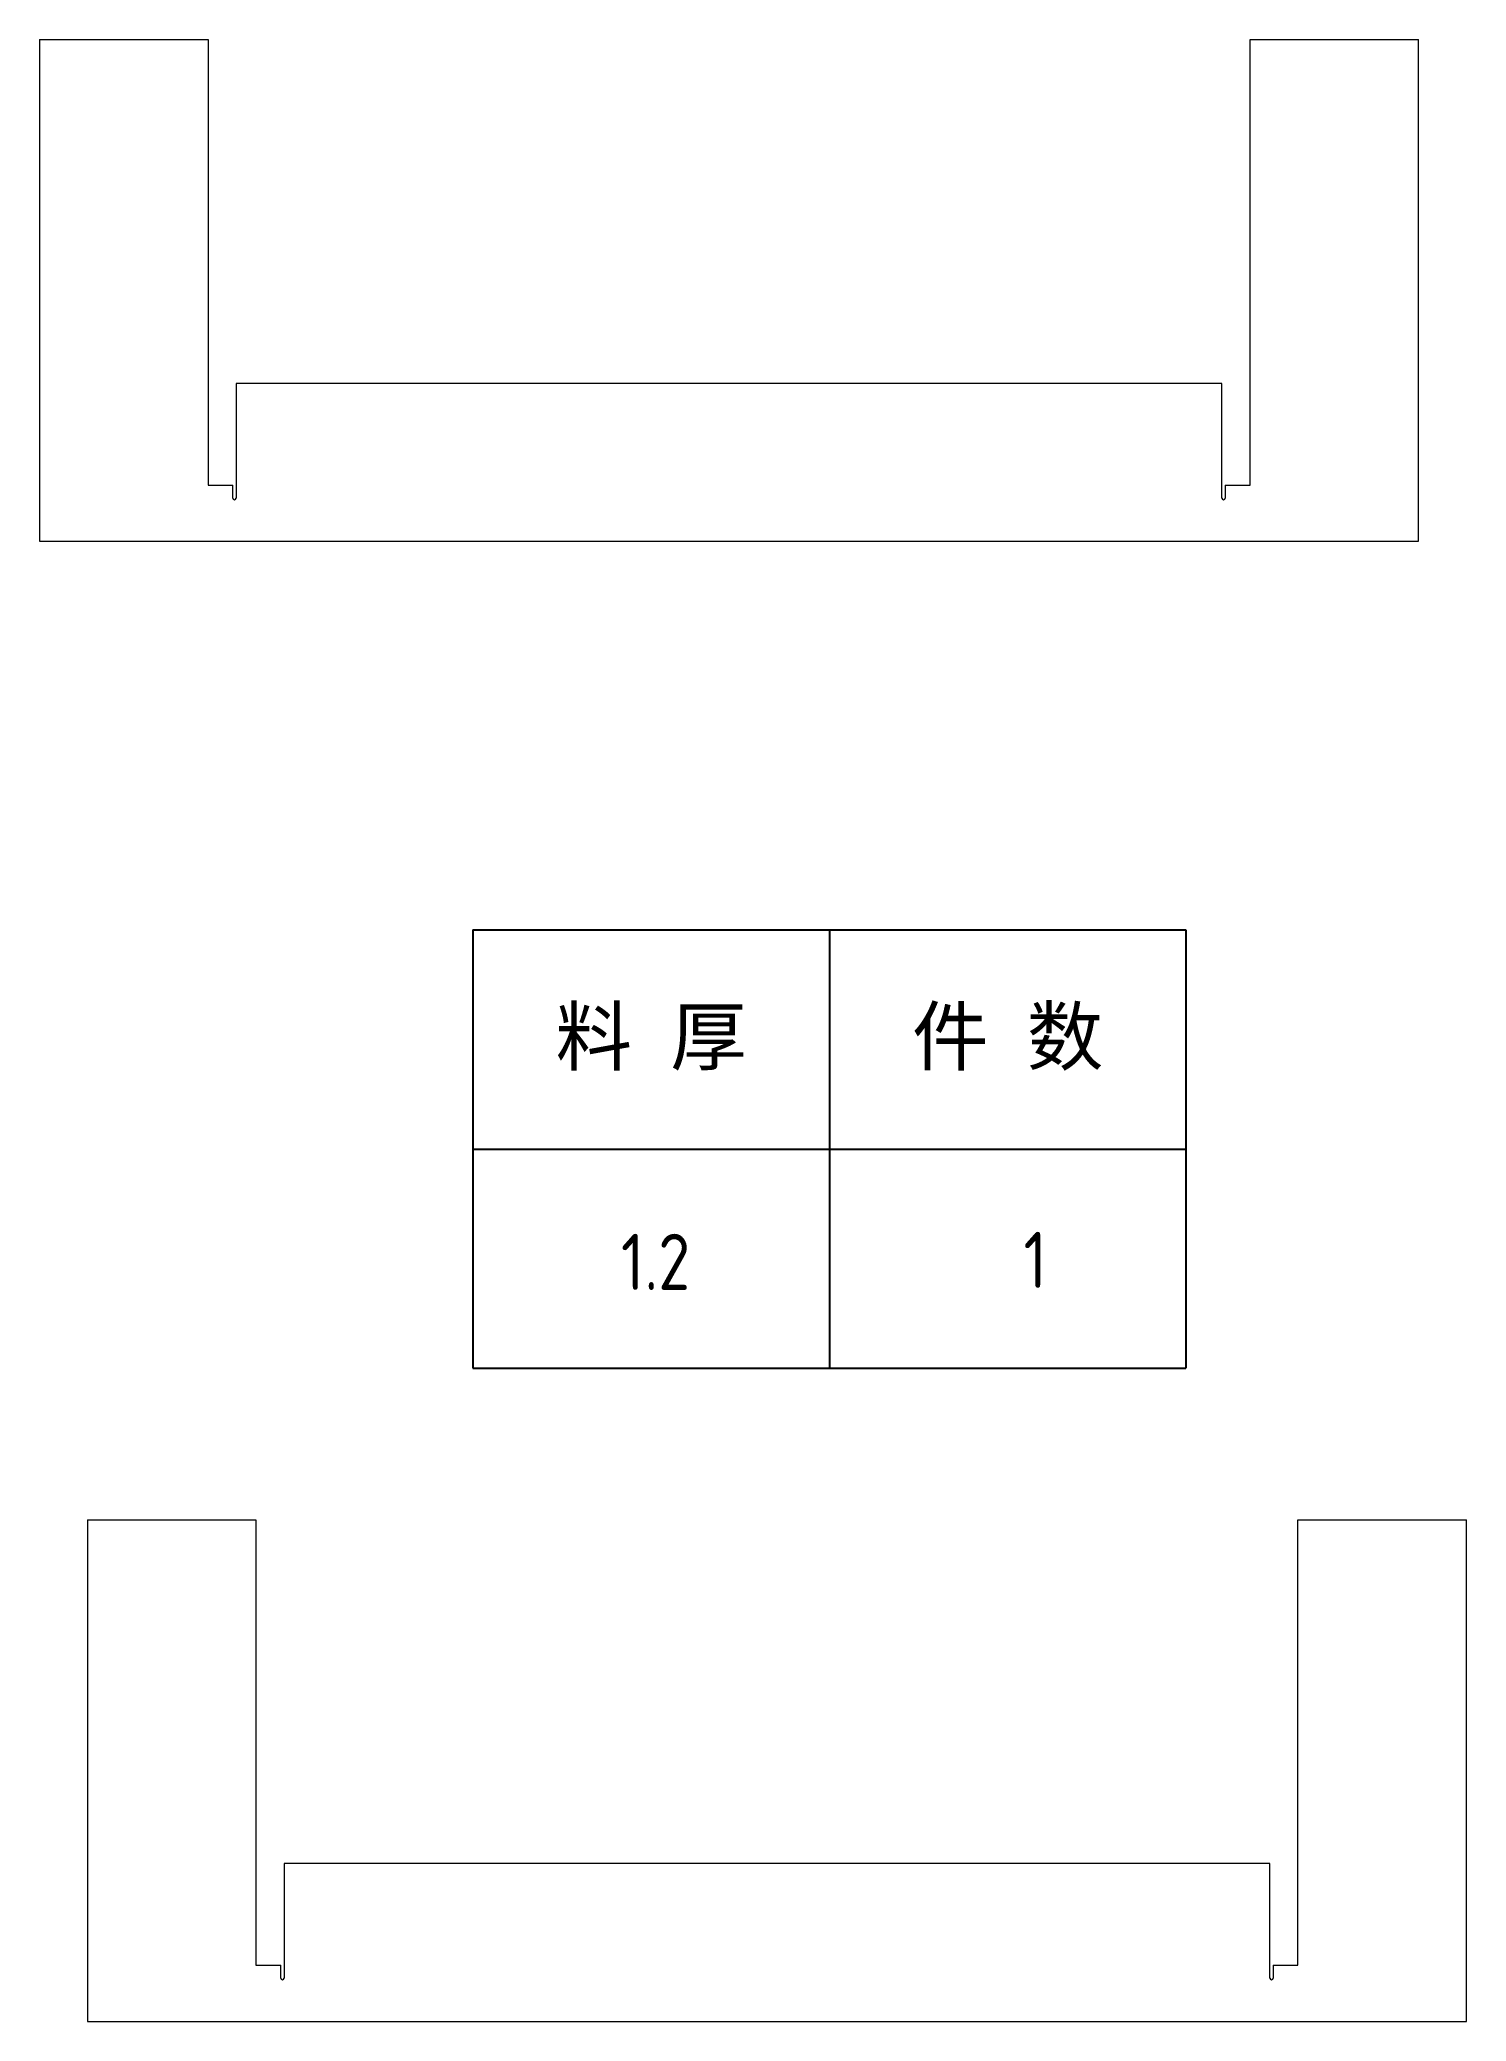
# Model space of a CAD drawing. Header units: millimetres. Extents: x -998 to 68775, y -20528 to 1178.
# Drawn here: x 999.5 to 1253.6, y 704.4 to 1057.1 of the extents above; entities that cross this region are included whole.
import ezdxf
from ezdxf.enums import TextEntityAlignment as Align

# ---------------------------------------------------------------- set-up
doc = ezdxf.new("R2010")
doc.units = ezdxf.units.MM
doc.layers.add('bz', color=3, linetype='Continuous')
doc.layers.add('标注线', color=3, linetype='Continuous', lineweight=18)
doc.styles.add('DIM', font='txt.shx', dxfattribs={"width": 0.8, "bigfont": 'bigfont.shx'})

# ---------------------------------------------------------------- blocks, each defined once
blk = doc.blocks.new('*T43')
at = {"color": 0, "linetype": 'ByBlock', "lineweight": -2, "transparency": 16777216}
for p, q in [((0, 0), (127, 0)), ((0, 0), (0, -78)), ((63.5, 0), (63.5, -78)), ((127, 0), (127, -78)), ((0, -39), (127, -39)), ((0, -78), (127, -78))]:
    blk.add_line(p, q, dxfattribs=at)
at = {"color": 0, "transparency": 16777216, "char_height": 10, "width": 60.5, "attachment_point": 5}
for s, insert in [('{\\fSimSun|b0|i0|c134|p2;料 厚}', (31.75, -19.5)), ('{\\fSimSun|b0|i0|c134|p2;件 数}', (95.25, -19.5))]:
    blk.add_mtext(s, dxfattribs=dict(at, insert=insert))
blk = doc.blocks.new('圆心打标')
at = {"layer": '标注线'}
for p, q in [((-2.5, 0), (2.5, 0)), ((0, 2.5), (0, -2.5))]:
    blk.add_line(p, q, dxfattribs=at)
blk = doc.blocks.new('拆图参数')
blk.add_blockref('*T43', (-63.5, 78))
at = {"layer": '标注线'}
blk.add_blockref('圆心打标', (67219.69, -21339.81), dxfattribs=at)
at = {"style": 'DIM', "width": 0.8}
blk.add_attdef('6', text='', height=10, dxfattribs=at).set_placement((-37.13, 18.91), align=Align.MIDDLE_LEFT)
blk.add_attdef('1', text='', height=10, dxfattribs=at).set_placement((36.65, 19.27), align=Align.MIDDLE_CENTER)

msp = doc.modelspace()

# ---------------------------------------------------------------- linework, layer by layer
at = {"color": 7, "linetype": 'Continuous', "lineweight": 15}
for p, q in [((999.469, 1057.14), (999.469, 967.84)), ((999.469, 1057.14), (1029.469, 1057.14)), ((1029.469, 1057.14), (1029.469, 977.84)), ((1215.069, 977.84), (1215.069, 1057.14)), ((1215.069, 1057.14), (1245.069, 1057.14)), ((1245.069, 967.84), (1245.069, 1057.14)), ((1034.469, 995.94), (1034.469, 975.54)), ((1210.069, 995.94), (1034.469, 995.94)), ((1210.069, 975.54), (1210.069, 995.94)), ((1029.469, 977.84), (1033.869, 977.84)), ((1033.869, 975.54), (1033.869, 977.84)), ((1210.669, 977.84), (1210.669, 975.54)), ((1210.669, 977.84), (1215.069, 977.84)), ((999.469, 967.84), (1245.069, 967.84)), ((1008.008, 793.679), (1008.008, 704.379)), ((1008.008, 793.679), (1038.008, 793.679)), ((1038.008, 793.679), (1038.008, 714.379)), ((1223.608, 714.379), (1223.608, 793.679)), ((1223.608, 793.679), (1253.608, 793.679)), ((1253.608, 704.379), (1253.608, 793.679)), ((1043.008, 732.479), (1043.008, 712.079)), ((1218.608, 732.479), (1043.008, 732.479)), ((1218.608, 712.079), (1218.608, 732.479)), ((1038.008, 714.379), (1042.408, 714.379)), ((1042.408, 712.079), (1042.408, 714.379)), ((1219.208, 714.379), (1219.208, 712.079)), ((1219.208, 714.379), (1223.608, 714.379)), ((1008.008, 704.379), (1253.608, 704.379))]:
    msp.add_line(p, q, dxfattribs=at)
for centre in [(1034.169, 975.54), (1210.369, 975.54), (1042.708, 712.079), (1218.908, 712.079)]:
    msp.add_arc(centre, 0.3, 180, 0, dxfattribs=at)

# ---------------------------------------------------------------- block references
at = {"layer": 'bz'}
for p in [(1127.066, 1099.684), (288.957, 905.542), (1140.153, 820.659), (-72.368, 814.935), (659.738, 813.986)]:
    msp.add_blockref('拆图参数', p, dxfattribs=at).add_auto_attribs({'1': '1', '6': '1.2'})

doc.saveas('drawing.dxf')
